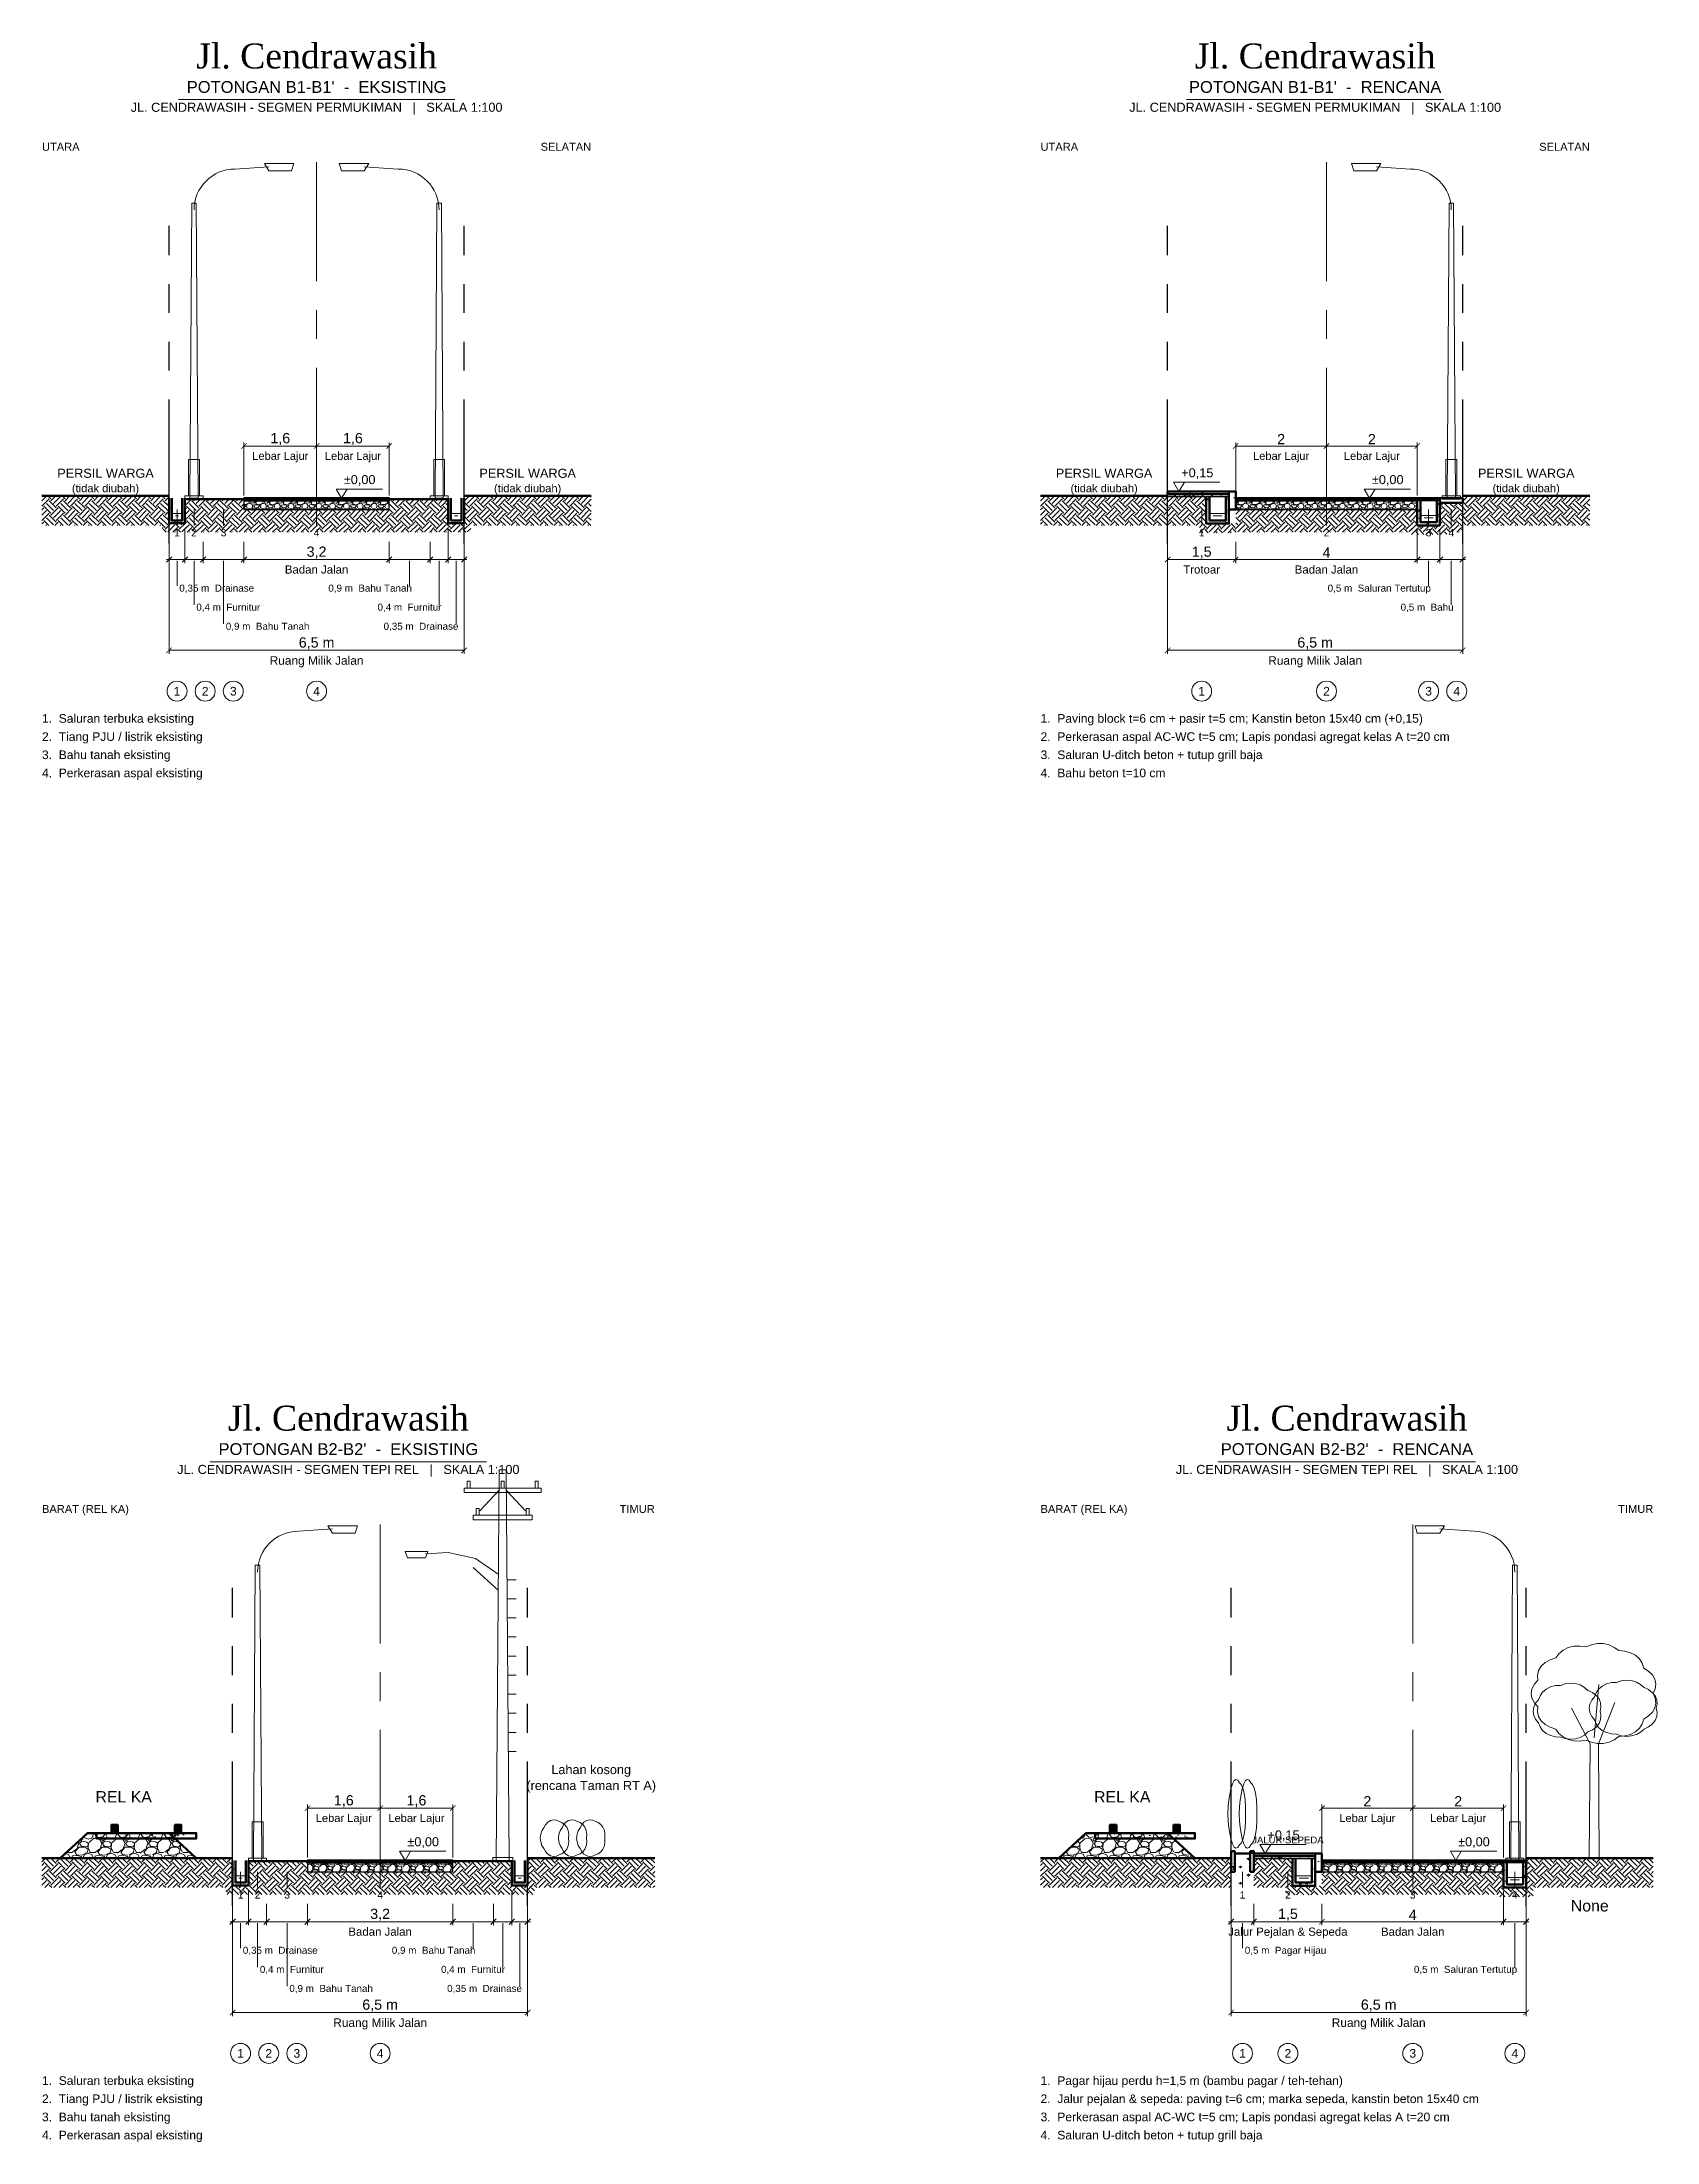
# Model space of a CAD drawing. Header units: metres. Extents: x 0 to 124, y -129 to 10.
# Drawn here: x 0 to 35.58, y -66.2 to -19.95 of the extents above; entities that cross this region are included whole.
import ezdxf
from ezdxf.enums import TextEntityAlignment as Align

# ---------------------------------------------------------------- set-up
doc = ezdxf.new("R2010")
doc.units = ezdxf.units.M
doc.linetypes.add('CENTER', pattern=[5.08, 3.175, -0.635, 0.635, -0.635])
doc.linetypes.add('PHANTOM', pattern=[6.35, 3.175, -0.635, 0.635, -0.635, 0.635, -0.635])
for name, color, linetype, lineweight in [('D32_PNP_AIR', 5, 'Continuous', 13), ('D32_PNP_ARSIR', 8, 'Continuous', 9), ('D32_PNP_ARSIR_TANAH', 33, 'Continuous', 9), ('D32_PNP_AS', 1, 'CENTER', 13), ('D32_PNP_BATAS_RMJ', 1, 'PHANTOM', 25), ('D32_PNP_DIMENSI', 7, 'Continuous', 13), ('D32_PNP_KONSTRUKSI', 7, 'Continuous', 25), ('D32_PNP_POTONGAN', 7, 'Continuous', 50), ('D32_PNP_TAMPAK', 8, 'Continuous', 18), ('D32_PNP_TEKS', 7, 'Continuous', 18), ('D32_PNP_VEGETASI', 94, 'Continuous', 18)]:
    doc.layers.add(name, color=color, linetype=linetype, lineweight=lineweight)
doc.styles.add('D32_ARIAL', font='arial.ttf')
doc.styles.add('D32_TIMES', font='times.ttf')
doc.dimstyles.new('D32_1-100', dxfattribs={"dimtxt": 0.225, "dimasz": 0.12, "dimexe": 0.08, "dimexo": 0.06, "dimgap": 0.04, "dimtad": 1, "dimtxsty": 'D32_ARIAL', "dimblk": 'ARCHTICK', "dimblk1": 'ARCHTICK', "dimblk2": 'ARCHTICK', "dimcen": 2.5, "dimclrd": 7, "dimclre": 7, "dimclrt": 7, "dimazin": 3, "dimtfac": 1, "dimtmove": 2, "dimatfit": 3, "dimlwd": 13, "dimlwe": 13})

msp = doc.modelspace()

# ---------------------------------------------------------------- texts
at = {"layer": 'D32_PNP_TEKS'}
for s, height, style, p in [('Jl. Cendrawasih', 0.55, 'D32_TIMES', (6.05, -20.7)), ('Jl. Cendrawasih', 0.55, 'D32_TIMES', (28.05, -20.7)), ("POTONGAN B1-B1'  -  EKSISTING", 0.26, 'D32_ARIAL', (6.05, -21.15)), ("POTONGAN B1-B1'  -  RENCANA", 0.26, 'D32_ARIAL', (28.05, -21.15)), ('JL. CENDRAWASIH - SEGMEN PERMUKIMAN   |   SKALA 1:100', 0.2, 'D32_ARIAL', (6.05, -21.55)), ('JL. CENDRAWASIH - SEGMEN PERMUKIMAN   |   SKALA 1:100', 0.2, 'D32_ARIAL', (28.05, -21.55)), ('Jl. Cendrawasih', 0.55, 'D32_TIMES', (6.75, -50.7)), ('Jl. Cendrawasih', 0.55, 'D32_TIMES', (28.75, -50.7)), ("POTONGAN B2-B2'  -  EKSISTING", 0.26, 'D32_ARIAL', (6.75, -51.15)), ("POTONGAN B2-B2'  -  RENCANA", 0.26, 'D32_ARIAL', (28.75, -51.15)), ('JL. CENDRAWASIH - SEGMEN TEPI REL   |   SKALA 1:100', 0.2, 'D32_ARIAL', (6.75, -51.55)), ('JL. CENDRAWASIH - SEGMEN TEPI REL   |   SKALA 1:100', 0.2, 'D32_ARIAL', (28.75, -51.55))]:
    msp.add_text(s, height=height, dxfattribs=dict(at, style=style)).set_placement(p, align=Align.BOTTOM_CENTER)
at = {"layer": 'D32_PNP_TEKS', "style": 'D32_ARIAL'}
for s, height, p in [('UTARA', 0.175, (0, -22.4)), ('UTARA', 0.175, (22, -22.4)), ('±0,00', 0.2, (6.65, -29.75)), ('+0,15', 0.2, (25.1, -29.6)), ('±0,00', 0.2, (29.3, -29.75)), ('BARAT (REL KA)', 0.175, (0, -52.4)), ('BARAT (REL KA)', 0.175, (22, -52.4)), ('±0,00', 0.2, (8.05, -59.75)), ('+0,15', 0.2, (27, -59.6)), ('±0,00', 0.2, (31.2, -59.75))]:
    msp.add_text(s, height=height, dxfattribs=at).set_placement(p, align=Align.BOTTOM_LEFT)
for s, p in [('SELATAN', (12.1, -22.4)), ('SELATAN', (34.1, -22.4)), ('TIMUR', (13.5, -52.4)), ('TIMUR', (35.5, -52.4))]:
    msp.add_text(s, height=0.175, dxfattribs=at).set_placement(p, align=Align.BOTTOM_RIGHT)
for s, height, p in [('Lebar Lajur', 0.175, (5.25, -28.98)), ('Lebar Lajur', 0.175, (6.85, -28.98)), ('Lebar Lajur', 0.175, (27.3, -28.98)), ('Lebar Lajur', 0.175, (29.3, -28.98)), ('1', 0.16, (2.975, -30.68)), ('2', 0.16, (3.35, -30.68)), ('3', 0.16, (4, -30.68)), ('4', 0.16, (6.05, -30.68)), ('1', 0.16, (25.55, -30.68)), ('2', 0.16, (28.3, -30.68)), ('3', 0.16, (30.55, -30.68)), ('4', 0.16, (31.05, -30.68)), ('Badan Jalan', 0.18, (6.05, -31.48)), ('Trotoar', 0.18, (25.55, -31.48)), ('Badan Jalan', 0.18, (28.3, -31.48)), ('Ruang Milik Jalan', 0.1875, (6.05, -33.48)), ('Ruang Milik Jalan', 0.1875, (28.05, -33.48)), ('Lebar Lajur', 0.175, (6.65, -58.98)), ('Lebar Lajur', 0.175, (8.25, -58.98)), ('Lebar Lajur', 0.175, (29.2, -58.98)), ('Lebar Lajur', 0.175, (31.2, -58.98)), ('1', 0.16, (4.375, -60.68)), ('2', 0.16, (4.75, -60.68)), ('3', 0.16, (5.4, -60.68)), ('4', 0.16, (7.45, -60.68)), ('1', 0.16, (26.45, -60.68)), ('2', 0.16, (27.45, -60.68)), ('3', 0.16, (30.2, -60.68)), ('4', 0.16, (32.45, -60.68)), ('Badan Jalan', 0.18, (7.45, -61.48)), ('Jalur Pejalan & Sepeda', 0.18, (27.45, -61.48)), ('Badan Jalan', 0.18, (30.2, -61.48)), ('Ruang Milik Jalan', 0.1875, (7.45, -63.48)), ('Ruang Milik Jalan', 0.1875, (29.45, -63.48))]:
    msp.add_text(s, height=height, dxfattribs=at).set_placement(p, align=Align.TOP_CENTER)
for s, height, p in [('PERSIL WARGA', 0.2, (1.4, -29.45)), ('PERSIL WARGA', 0.2, (10.7, -29.45)), ('PERSIL WARGA', 0.2, (23.4, -29.45)), ('PERSIL WARGA', 0.2, (32.7, -29.45)), ('(tidak diubah)', 0.175, (1.4, -29.78)), ('(tidak diubah)', 0.175, (10.7, -29.78)), ('(tidak diubah)', 0.175, (23.4, -29.78)), ('(tidak diubah)', 0.175, (32.7, -29.78)), ('1', 0.19, (2.975, -34.25)), ('2', 0.19, (3.595, -34.25)), ('3', 0.19, (4.215, -34.25)), ('4', 0.19, (6.05, -34.25)), ('1', 0.19, (25.55, -34.25)), ('2', 0.19, (28.3, -34.25)), ('3', 0.19, (30.55, -34.25)), ('4', 0.19, (31.17, -34.25)), ('(rencana Taman RT A)', 0.2, (12.1, -58.35)), ('Lahan kosong', 0.2, (12.1, -58)), ('REL KA', 0.25, (1.8, -58.6)), ('REL KA', 0.25, (23.8, -58.6)), ('JALUR SEPEDA', 0.15, (27.45, -59.55)), ('None', 0.25, (34.1, -61)), ('1', 0.19, (4.375, -64.25)), ('2', 0.19, (4.995, -64.25)), ('3', 0.19, (5.615, -64.25)), ('4', 0.19, (7.45, -64.25)), ('1', 0.19, (26.45, -64.25)), ('2', 0.19, (27.45, -64.25)), ('3', 0.19, (30.2, -64.25)), ('4', 0.19, (32.45, -64.25))]:
    msp.add_text(s, height=height, dxfattribs=at).set_placement(p, align=Align.MIDDLE_CENTER)
for s, height, p in [('0,35 m  Drainase', 0.155, (3.025, -31.98)), ('0,4 m  Furnitur', 0.155, (3.4, -32.4)), ('0,9 m  Bahu Tanah', 0.155, (4.05, -32.82)), ('2.  Tiang PJU / listrik eksisting', 0.19, (0, -35.25)), ('1.  Saluran terbuka eksisting', 0.19, (0, -34.85)), ('2.  Perkerasan aspal AC-WC t=5 cm; Lapis pondasi agregat kelas A t=20 cm', 0.19, (22, -35.25)), ('1.  Paving block t=6 cm + pasir t=5 cm; Kanstin beton 15x40 cm (+0,15)', 0.19, (22, -34.85)), ('3.  Bahu tanah eksisting', 0.19, (0, -35.65)), ('3.  Saluran U-ditch beton + tutup grill baja', 0.19, (22, -35.65)), ('4.  Perkerasan aspal eksisting', 0.19, (0, -36.05)), ('4.  Bahu beton t=10 cm', 0.19, (22, -36.05)), ('0,35 m  Drainase', 0.155, (4.425, -61.98)), ('0,5 m  Pagar Hijau', 0.155, (26.5, -61.98)), ('0,4 m  Furnitur', 0.155, (4.8, -62.4)), ('0,9 m  Bahu Tanah', 0.155, (5.45, -62.82)), ('1.  Saluran terbuka eksisting', 0.19, (0, -64.85)), ('1.  Pagar hijau perdu h=1,5 m (bambu pagar / teh-tehan)', 0.19, (22, -64.85)), ('2.  Tiang PJU / listrik eksisting', 0.19, (0, -65.25)), ('2.  Jalur pejalan & sepeda: paving t=6 cm; marka sepeda, kanstin beton 15x40 cm', 0.19, (22, -65.25)), ('3.  Bahu tanah eksisting', 0.19, (0, -65.65)), ('3.  Perkerasan aspal AC-WC t=5 cm; Lapis pondasi agregat kelas A t=20 cm', 0.19, (22, -65.65)), ('4.  Perkerasan aspal eksisting', 0.19, (0, -66.05)), ('4.  Saluran U-ditch beton + tutup grill baja', 0.19, (22, -66.05))]:
    msp.add_text(s, height=height, dxfattribs=at).set_placement(p, align=Align.MIDDLE_LEFT)
for s, p in [('0,9 m  Bahu Tanah', (8.15, -31.98)), ('0,5 m  Saluran Tertutup', (30.6, -31.98)), ('0,4 m  Furnitur', (8.8, -32.4)), ('0,5 m  Bahu', (31.1, -32.4)), ('0,35 m  Drainase', (9.175, -32.82)), ('0,9 m  Bahu Tanah', (9.55, -61.98)), ('0,4 m  Furnitur', (10.2, -62.4)), ('0,5 m  Saluran Tertutup', (32.5, -62.4)), ('0,35 m  Drainase', (10.575, -62.82))]:
    msp.add_text(s, height=0.155, dxfattribs=at).set_placement(p, align=Align.MIDDLE_RIGHT)

# ---------------------------------------------------------------- blocks, each defined once
blk = doc.blocks.new('_ARCHTICK')
at = {"color": 0, "linetype": 'BYBLOCK', "const_width": 0.15}
blk.add_lwpolyline([(-0.5, -0.5), (0.5, 0.5)], dxfattribs=at)

# ---------------------------------------------------------------- dimensions: what is measured, and where the dimension line sits
at = {"layer": 'D32_PNP_DIMENSI'}
for base, p1, p2 in [((4.45, -28.85), (4.45, -30), (6.05, -30)), ((6.05, -28.85), (6.05, -30), (7.65, -30)), ((26.3, -28.85), (26.3, -30), (28.3, -30)), ((28.3, -28.85), (28.3, -30), (30.3, -30)), ((4.45, -31.35), (4.45, -30.9), (7.65, -30.9)), ((24.8, -31.35), (24.8, -30.9), (26.3, -30.9)), ((26.3, -31.35), (26.3, -30.9), (30.3, -30.9)), ((5.85, -58.85), (5.85, -60), (7.45, -60)), ((7.45, -58.85), (7.45, -60), (9.05, -60)), ((28.2, -58.85), (28.2, -60), (30.2, -60)), ((30.2, -58.85), (30.2, -60), (32.2, -60)), ((5.85, -61.35), (5.85, -60.9), (9.05, -60.9)), ((26.7, -61.35), (26.7, -60.9), (28.2, -60.9)), ((28.2, -61.35), (28.2, -60.9), (32.2, -60.9))]:
    msp.add_linear_dim(base=base, p1=p1, p2=p2, dimstyle='D32_1-100', dxfattribs=at).render()
for base, p1, p2 in [((2.8, -33.35), (2.8, -30.9), (9.3, -30.9)), ((24.8, -33.35), (24.8, -30.9), (31.3, -30.9)), ((4.2, -63.35), (4.2, -60.9), (10.7, -60.9)), ((26.2, -63.35), (26.2, -60.9), (32.7, -60.9))]:
    msp.add_linear_dim(base=base, p1=p1, p2=p2, text='<> m', dimstyle='D32_1-100', dxfattribs=at).render()

# ---------------------------------------------------------------- hatches: boundary and pattern name
at = {"layer": 'D32_PNP_ARSIR'}
h = msp.add_hatch(dxfattribs=at)
h.set_pattern_fill('AR-CONC', scale=0.003)
h.paths.add_polyline_path([(2.8, -30.55), (2.86, -30.55), (2.86, -30), (2.8, -30)])
h = msp.add_hatch(dxfattribs=at)
h.set_pattern_fill('AR-CONC', scale=0.003)
h.paths.add_polyline_path([(3.09, -30.55), (3.15, -30.55), (3.15, -30), (3.09, -30)])
h = msp.add_hatch(dxfattribs=at)
h.set_pattern_fill('AR-SAND', scale=0.002)
h.paths.add_polyline_path([(4.45, -30.05), (7.65, -30.05), (7.65, -30), (4.45, -30)])
h = msp.add_hatch(dxfattribs=at)
h.set_pattern_fill('GRAVEL', scale=0.012)
h.paths.add_polyline_path([(4.45, -30.25), (7.65, -30.25), (7.65, -30.05), (4.45, -30.05)])
h = msp.add_hatch(dxfattribs=at)
h.set_pattern_fill('AR-CONC', scale=0.003)
h.paths.add_polyline_path([(8.95, -30.55), (9.01, -30.55), (9.01, -30), (8.95, -30)])
h = msp.add_hatch(dxfattribs=at)
h.set_pattern_fill('AR-CONC', scale=0.003)
h.paths.add_polyline_path([(9.24, -30.55), (9.3, -30.55), (9.3, -30), (9.24, -30)])
h = msp.add_hatch(dxfattribs=at)
h.set_pattern_fill('AR-HBONE', scale=0.006)
h.paths.add_polyline_path([(24.8, -29.91), (26.15, -29.91), (26.15, -29.85), (24.8, -29.85)])
h = msp.add_hatch(dxfattribs=at)
h.set_pattern_fill('AR-SAND', scale=0.002)
h.paths.add_polyline_path([(24.8, -29.96), (26.15, -29.96), (26.15, -29.91), (24.8, -29.91)])
h = msp.add_hatch(dxfattribs=at)
h.set_pattern_fill('AR-CONC', scale=0.003)
h.paths.add_polyline_path([(25.65, -30.56), (25.72, -30.56), (25.72, -29.96), (25.65, -29.96)])
h = msp.add_hatch(dxfattribs=at)
h.set_pattern_fill('AR-CONC', scale=0.003)
h.paths.add_polyline_path([(26.08, -30.56), (26.15, -30.56), (26.15, -29.96), (26.08, -29.96)])
h = msp.add_hatch(dxfattribs=at)
h.set_pattern_fill('AR-CONC', scale=0.003)
h.paths.add_polyline_path([(26.15, -30.25), (26.3, -30.25), (26.3, -29.85), (26.15, -29.85)])
h = msp.add_hatch(dxfattribs=at)
h.set_pattern_fill('AR-SAND', scale=0.002)
h.paths.add_polyline_path([(26.3, -30.05), (30.3, -30.05), (30.3, -30), (26.3, -30)])
h = msp.add_hatch(dxfattribs=at)
h.set_pattern_fill('GRAVEL', scale=0.012)
h.paths.add_polyline_path([(26.3, -30.25), (30.3, -30.25), (30.3, -30.05), (26.3, -30.05)])
h = msp.add_hatch(dxfattribs=at)
h.set_pattern_fill('AR-CONC', scale=0.003)
h.paths.add_polyline_path([(30.3, -30.6), (30.37, -30.6), (30.37, -30), (30.3, -30)])
h = msp.add_hatch(dxfattribs=at)
h.set_pattern_fill('STEEL', scale=0.01)
h.paths.add_polyline_path([(30.3, -30.04), (30.8, -30.04), (30.8, -30), (30.3, -30)])
h = msp.add_hatch(dxfattribs=at)
h.set_pattern_fill('AR-CONC', scale=0.003)
h.paths.add_polyline_path([(30.73, -30.6), (30.8, -30.6), (30.8, -30), (30.73, -30)])
h = msp.add_hatch(dxfattribs=at)
h.set_pattern_fill('AR-CONC', scale=0.003)
h.paths.add_polyline_path([(30.8, -30.1), (31.3, -30.1), (31.3, -30), (30.8, -30)])
h = msp.add_hatch(dxfattribs=at)
h.set_pattern_fill('AR-CONC', scale=0.003)
h.paths.add_polyline_path([(2.86, -30.55), (3.09, -30.55), (3.09, -30.49), (2.86, -30.49)])
h = msp.add_hatch(dxfattribs=at)
h.set_pattern_fill('AR-CONC', scale=0.003)
h.paths.add_polyline_path([(9.01, -30.55), (9.24, -30.55), (9.24, -30.49), (9.01, -30.49)])
h = msp.add_hatch(dxfattribs=at)
h.set_pattern_fill('AR-CONC', scale=0.003)
h.paths.add_polyline_path([(25.72, -30.56), (26.08, -30.56), (26.08, -30.49), (25.72, -30.49)])
h = msp.add_hatch(dxfattribs=at)
h.set_pattern_fill('AR-CONC', scale=0.003)
h.paths.add_polyline_path([(30.37, -30.6), (30.73, -30.6), (30.73, -30.53), (30.37, -30.53)])
h = msp.add_hatch(dxfattribs=at)
h.set_pattern_fill('GRAVEL', scale=0.02)
h.paths.add_polyline_path([(0.4, -59.95), (3.4, -59.95), (2.8, -59.4), (1, -59.4)])
h = msp.add_hatch(dxfattribs=at)
h.set_pattern_fill('AR-CONC', scale=0.003)
h.paths.add_polyline_path([(1.2, -59.52), (3.4, -59.52), (3.4, -59.4), (1.2, -59.4)])
h = msp.add_hatch(color=8, dxfattribs=at)
h.dxf.hatch_style = 1
h.paths.add_polyline_path([(1.53, -59.4), (1.67, -59.4), (1.67, -59.22), (1.53, -59.22)])
h = msp.add_hatch(color=8, dxfattribs=at)
h.dxf.hatch_style = 1
h.paths.add_polyline_path([(2.93, -59.4), (3.07, -59.4), (3.07, -59.22), (2.93, -59.22)])
h = msp.add_hatch(dxfattribs=at)
h.set_pattern_fill('GRAVEL', scale=0.02)
h.paths.add_polyline_path([(22.4, -59.95), (25.4, -59.95), (24.8, -59.4), (23, -59.4)])
h = msp.add_hatch(dxfattribs=at)
h.set_pattern_fill('AR-CONC', scale=0.003)
h.paths.add_polyline_path([(23.2, -59.52), (25.4, -59.52), (25.4, -59.4), (23.2, -59.4)])
h = msp.add_hatch(color=8, dxfattribs=at)
h.dxf.hatch_style = 1
h.paths.add_polyline_path([(23.53, -59.4), (23.67, -59.4), (23.67, -59.22), (23.53, -59.22)])
h = msp.add_hatch(color=8, dxfattribs=at)
h.dxf.hatch_style = 1
h.paths.add_polyline_path([(24.93, -59.4), (25.07, -59.4), (25.07, -59.22), (24.93, -59.22)])
h = msp.add_hatch(dxfattribs=at)
h.set_pattern_fill('AR-CONC', scale=0.003)
h.paths.add_polyline_path([(4.2, -60.55), (4.26, -60.55), (4.26, -60), (4.2, -60)])
h = msp.add_hatch(dxfattribs=at)
h.set_pattern_fill('AR-CONC', scale=0.003)
h.paths.add_polyline_path([(4.49, -60.55), (4.55, -60.55), (4.55, -60), (4.49, -60)])
h = msp.add_hatch(dxfattribs=at)
h.set_pattern_fill('AR-SAND', scale=0.002)
h.paths.add_polyline_path([(5.85, -60.05), (9.05, -60.05), (9.05, -60), (5.85, -60)])
h = msp.add_hatch(dxfattribs=at)
h.set_pattern_fill('GRAVEL', scale=0.012)
h.paths.add_polyline_path([(5.85, -60.25), (9.05, -60.25), (9.05, -60.05), (5.85, -60.05)])
h = msp.add_hatch(dxfattribs=at)
h.set_pattern_fill('AR-CONC', scale=0.003)
h.paths.add_polyline_path([(10.35, -60.55), (10.41, -60.55), (10.41, -60), (10.35, -60)])
h = msp.add_hatch(dxfattribs=at)
h.set_pattern_fill('AR-CONC', scale=0.003)
h.paths.add_polyline_path([(10.64, -60.55), (10.7, -60.55), (10.7, -60), (10.64, -60)])
h = msp.add_hatch(dxfattribs=at)
h.set_pattern_fill('AR-CONC', scale=0.003)
h.paths.add_polyline_path([(26.2, -60.25), (26.28, -60.25), (26.28, -59.8), (26.2, -59.8)])
h = msp.add_hatch(dxfattribs=at)
h.set_pattern_fill('AR-CONC', scale=0.003)
h.paths.add_polyline_path([(26.62, -60.25), (26.7, -60.25), (26.7, -59.8), (26.62, -59.8)])
h = msp.add_hatch(dxfattribs=at)
h.set_pattern_fill('AR-B816', scale=0.006)
h.paths.add_polyline_path([(26.7, -59.91), (28.05, -59.91), (28.05, -59.85), (26.7, -59.85)])
h = msp.add_hatch(dxfattribs=at)
h.set_pattern_fill('AR-SAND', scale=0.002)
h.paths.add_polyline_path([(26.7, -59.96), (28.05, -59.96), (28.05, -59.91), (26.7, -59.91)])
h = msp.add_hatch(dxfattribs=at)
h.set_pattern_fill('AR-CONC', scale=0.003)
h.paths.add_polyline_path([(27.55, -60.56), (27.62, -60.56), (27.62, -59.96), (27.55, -59.96)])
h = msp.add_hatch(dxfattribs=at)
h.set_pattern_fill('AR-CONC', scale=0.003)
h.paths.add_polyline_path([(27.98, -60.56), (28.05, -60.56), (28.05, -59.96), (27.98, -59.96)])
h = msp.add_hatch(dxfattribs=at)
h.set_pattern_fill('AR-CONC', scale=0.003)
h.paths.add_polyline_path([(28.05, -60.25), (28.2, -60.25), (28.2, -59.85), (28.05, -59.85)])
h = msp.add_hatch(dxfattribs=at)
h.set_pattern_fill('AR-SAND', scale=0.002)
h.paths.add_polyline_path([(28.2, -60.05), (32.2, -60.05), (32.2, -60), (28.2, -60)])
h = msp.add_hatch(dxfattribs=at)
h.set_pattern_fill('GRAVEL', scale=0.012)
h.paths.add_polyline_path([(28.2, -60.25), (32.2, -60.25), (32.2, -60.05), (28.2, -60.05)])
h = msp.add_hatch(dxfattribs=at)
h.set_pattern_fill('AR-CONC', scale=0.003)
h.paths.add_polyline_path([(32.2, -60.6), (32.27, -60.6), (32.27, -60), (32.2, -60)])
h = msp.add_hatch(dxfattribs=at)
h.set_pattern_fill('STEEL', scale=0.01)
h.paths.add_polyline_path([(32.2, -60.04), (32.7, -60.04), (32.7, -60), (32.2, -60)])
h = msp.add_hatch(dxfattribs=at)
h.set_pattern_fill('AR-CONC', scale=0.003)
h.paths.add_polyline_path([(32.63, -60.6), (32.7, -60.6), (32.7, -60), (32.63, -60)])
h = msp.add_hatch(dxfattribs=at)
h.set_pattern_fill('AR-CONC', scale=0.003)
h.paths.add_polyline_path([(4.26, -60.55), (4.49, -60.55), (4.49, -60.49), (4.26, -60.49)])
h = msp.add_hatch(dxfattribs=at)
h.set_pattern_fill('AR-CONC', scale=0.003)
h.paths.add_polyline_path([(10.41, -60.55), (10.64, -60.55), (10.64, -60.49), (10.41, -60.49)])
h = msp.add_hatch(dxfattribs=at)
h.set_pattern_fill('AR-CONC', scale=0.003)
h.paths.add_polyline_path([(27.62, -60.56), (27.98, -60.56), (27.98, -60.49), (27.62, -60.49)])
h = msp.add_hatch(dxfattribs=at)
h.set_pattern_fill('AR-CONC', scale=0.003)
h.paths.add_polyline_path([(32.27, -60.6), (32.63, -60.6), (32.63, -60.53), (32.27, -60.53)])
at = {"layer": 'D32_PNP_ARSIR_TANAH'}
h = msp.add_hatch(dxfattribs=at)
h.set_pattern_fill('EARTH', scale=0.035, angle=45)
h.paths.add_polyline_path([(0, -30.6), (2.8, -30.6), (2.8, -29.95), (0, -29.95)])
h = msp.add_hatch(dxfattribs=at)
h.set_pattern_fill('EARTH', scale=0.035, angle=45)
h.paths.add_polyline_path([(3.15, -30.75), (3.55, -30.75), (3.55, -30.02), (3.15, -30.02)])
h = msp.add_hatch(dxfattribs=at)
h.set_pattern_fill('EARTH', scale=0.035, angle=45)
h.paths.add_polyline_path([(3.55, -30.75), (4.45, -30.75), (4.45, -30.02), (3.55, -30.02)])
h = msp.add_hatch(dxfattribs=at)
h.set_pattern_fill('EARTH', scale=0.035, angle=45)
h.paths.add_polyline_path([(7.65, -30.75), (8.55, -30.75), (8.55, -30.02), (7.65, -30.02)])
h = msp.add_hatch(dxfattribs=at)
h.set_pattern_fill('EARTH', scale=0.035, angle=45)
h.paths.add_polyline_path([(8.55, -30.75), (8.95, -30.75), (8.95, -30.02), (8.55, -30.02)])
h = msp.add_hatch(dxfattribs=at)
h.set_pattern_fill('EARTH', scale=0.035, angle=45)
h.paths.add_polyline_path([(9.3, -30.6), (12.1, -30.6), (12.1, -29.95), (9.3, -29.95)])
h = msp.add_hatch(dxfattribs=at)
h.set_pattern_fill('EARTH', scale=0.035, angle=45)
h.paths.add_polyline_path([(22, -30.6), (24.8, -30.6), (24.8, -29.95), (22, -29.95)])
h = msp.add_hatch(dxfattribs=at)
h.set_pattern_fill('EARTH', scale=0.035, angle=45)
h.paths.add_polyline_path([(24.8, -30.6), (25.65, -30.6), (25.65, -29.96), (24.8, -29.96)])
h = msp.add_hatch(dxfattribs=at)
h.set_pattern_fill('EARTH', scale=0.035, angle=45)
h.paths.add_polyline_path([(31.3, -30.6), (34.1, -30.6), (34.1, -29.95), (31.3, -29.95)])
h = msp.add_hatch(dxfattribs=at)
h.set_pattern_fill('EARTH', scale=0.035, angle=45)
h.paths.add_polyline_path([(4.45, -30.75), (7.65, -30.75), (7.65, -30.25), (4.45, -30.25)])
h = msp.add_hatch(dxfattribs=at)
h.set_pattern_fill('EARTH', scale=0.035, angle=45)
h.paths.add_polyline_path([(26.3, -30.75), (30.3, -30.75), (30.3, -30.25), (26.3, -30.25)])
h = msp.add_hatch(dxfattribs=at)
h.set_pattern_fill('EARTH', scale=0.035, angle=45)
h.paths.add_polyline_path([(30.8, -30.75), (31.3, -30.75), (31.3, -30.1), (30.8, -30.1)])
h = msp.add_hatch(dxfattribs=at)
h.set_pattern_fill('EARTH', scale=0.035, angle=45)
h.paths.add_polyline_path([(2.65, -30.75), (3.3, -30.75), (3.3, -30.55), (2.65, -30.55)])
h = msp.add_hatch(dxfattribs=at)
h.set_pattern_fill('EARTH', scale=0.035, angle=45)
h.paths.add_polyline_path([(8.8, -30.75), (9.45, -30.75), (9.45, -30.55), (8.8, -30.55)])
h = msp.add_hatch(dxfattribs=at)
h.set_pattern_fill('EARTH', scale=0.035, angle=45)
h.paths.add_polyline_path([(25.5, -30.76), (26.3, -30.76), (26.3, -30.56), (25.5, -30.56)])
h = msp.add_hatch(dxfattribs=at)
h.set_pattern_fill('EARTH', scale=0.035, angle=45)
h.paths.add_polyline_path([(30.15, -30.8), (30.95, -30.8), (30.95, -30.6), (30.15, -30.6)])
h = msp.add_hatch(dxfattribs=at)
h.set_pattern_fill('EARTH', scale=0.035, angle=45)
h.paths.add_polyline_path([(0, -60.6), (4.2, -60.6), (4.2, -59.95), (0, -59.95)])
h = msp.add_hatch(dxfattribs=at)
h.set_pattern_fill('EARTH', scale=0.035, angle=45)
h.paths.add_polyline_path([(4.55, -60.75), (4.95, -60.75), (4.95, -60.02), (4.55, -60.02)])
h = msp.add_hatch(dxfattribs=at)
h.set_pattern_fill('EARTH', scale=0.035, angle=45)
h.paths.add_polyline_path([(4.95, -60.75), (5.85, -60.75), (5.85, -60.02), (4.95, -60.02)])
h = msp.add_hatch(dxfattribs=at)
h.set_pattern_fill('EARTH', scale=0.035, angle=45)
h.paths.add_polyline_path([(9.05, -60.75), (9.95, -60.75), (9.95, -60.02), (9.05, -60.02)])
h = msp.add_hatch(dxfattribs=at)
h.set_pattern_fill('EARTH', scale=0.035, angle=45)
h.paths.add_polyline_path([(9.95, -60.75), (10.35, -60.75), (10.35, -60.02), (9.95, -60.02)])
h = msp.add_hatch(dxfattribs=at)
h.set_pattern_fill('EARTH', scale=0.035, angle=45)
h.paths.add_polyline_path([(10.7, -60.6), (13.5, -60.6), (13.5, -59.95), (10.7, -59.95)])
h = msp.add_hatch(dxfattribs=at)
h.set_pattern_fill('EARTH', scale=0.035, angle=45)
h.paths.add_polyline_path([(22, -60.6), (26.2, -60.6), (26.2, -59.95), (22, -59.95)])
h = msp.add_hatch(dxfattribs=at)
h.set_pattern_fill('GRASS', scale=0.01)
h.paths.add_polyline_path([(26.28, -60.6), (26.62, -60.6), (26.62, -59.85), (26.28, -59.85)])
h = msp.add_hatch(dxfattribs=at)
h.set_pattern_fill('EARTH', scale=0.035, angle=45)
h.paths.add_polyline_path([(26.7, -60.6), (27.55, -60.6), (27.55, -59.96), (26.7, -59.96)])
h = msp.add_hatch(dxfattribs=at)
h.set_pattern_fill('EARTH', scale=0.035, angle=45)
h.paths.add_polyline_path([(32.7, -60.6), (35.5, -60.6), (35.5, -59.95), (32.7, -59.95)])
h = msp.add_hatch(dxfattribs=at)
h.set_pattern_fill('EARTH', scale=0.035, angle=45)
h.paths.add_polyline_path([(4.05, -60.75), (4.7, -60.75), (4.7, -60.55), (4.05, -60.55)])
h = msp.add_hatch(dxfattribs=at)
h.set_pattern_fill('EARTH', scale=0.035, angle=45)
h.paths.add_polyline_path([(5.85, -60.75), (9.05, -60.75), (9.05, -60.25), (5.85, -60.25)])
h = msp.add_hatch(dxfattribs=at)
h.set_pattern_fill('EARTH', scale=0.035, angle=45)
h.paths.add_polyline_path([(10.2, -60.75), (10.85, -60.75), (10.85, -60.55), (10.2, -60.55)])
h = msp.add_hatch(dxfattribs=at)
h.set_pattern_fill('EARTH', scale=0.035, angle=45)
h.paths.add_polyline_path([(27.4, -60.76), (28.2, -60.76), (28.2, -60.56), (27.4, -60.56)])
h = msp.add_hatch(dxfattribs=at)
h.set_pattern_fill('EARTH', scale=0.035, angle=45)
h.paths.add_polyline_path([(28.2, -60.75), (32.2, -60.75), (32.2, -60.25), (28.2, -60.25)])
h = msp.add_hatch(dxfattribs=at)
h.set_pattern_fill('EARTH', scale=0.035, angle=45)
h.paths.add_polyline_path([(32.05, -60.8), (32.85, -60.8), (32.85, -60.6), (32.05, -60.6)])

# ---------------------------------------------------------------- linework, layer by layer
at = {"layer": 'D32_PNP_AIR'}
for points in [[(2.88, -30.34), (3.07, -30.34)], [(2.94, -30.39), (3.01, -30.39)], [(9.03, -30.34), (9.22, -30.34)], [(9.09, -30.39), (9.16, -30.39)], [(25.74, -30.34), (26.06, -30.34)], [(25.8, -30.39), (26, -30.39)], [(30.39, -30.38), (30.71, -30.38)], [(30.45, -30.43), (30.65, -30.43)], [(4.28, -60.34), (4.47, -60.34)], [(4.34, -60.39), (4.41, -60.39)], [(10.43, -60.34), (10.62, -60.34)], [(10.49, -60.39), (10.56, -60.39)], [(27.64, -60.34), (27.96, -60.34)], [(27.7, -60.39), (27.9, -60.39)], [(32.29, -60.38), (32.61, -60.38)], [(32.35, -60.43), (32.55, -60.43)]]:
    msp.add_lwpolyline(points, dxfattribs=at)
at = {"layer": 'D32_PNP_AS'}
for points in [[(6.05, -30.3), (6.05, -22.6)], [(28.3, -30.3), (28.3, -22.6)], [(7.45, -60.3), (7.45, -52.6)], [(30.2, -60.3), (30.2, -52.6)]]:
    msp.add_lwpolyline(points, dxfattribs=at)
at = {"layer": 'D32_PNP_BATAS_RMJ'}
for points in [[(2.8, -31), (2.8, -24)], [(9.3, -31), (9.3, -24)], [(24.8, -31), (24.8, -24)], [(31.3, -31), (31.3, -24)], [(2.8, -31), (2.8, -25)], [(9.3, -31), (9.3, -25)], [(24.8, -31), (24.8, -25)], [(31.3, -31), (31.3, -25)], [(4.2, -61), (4.2, -54)], [(10.7, -61), (10.7, -54)], [(26.2, -61), (26.2, -54)], [(32.7, -61), (32.7, -54)], [(4.2, -61), (4.2, -55)], [(10.7, -61), (10.7, -55)], [(26.2, -61), (26.2, -55)], [(32.7, -61), (32.7, -55)]]:
    msp.add_lwpolyline(points, dxfattribs=at)
at = {"layer": 'D32_PNP_DIMENSI'}
for points in [[(6.48, -29.8), (6.72, -29.8), (6.6, -30), (6.48, -29.8)], [(24.93, -29.65), (25.17, -29.65), (25.05, -29.85), (24.93, -29.65)], [(29.13, -29.8), (29.37, -29.8), (29.25, -30), (29.13, -29.8)], [(26.83, -59.65), (27.07, -59.65), (26.95, -59.85), (26.83, -59.65)], [(7.88, -59.8), (8.12, -59.8), (8, -60), (7.88, -59.8)], [(31.03, -59.8), (31.27, -59.8), (31.15, -60), (31.03, -59.8)]]:
    msp.add_lwpolyline(points, close=True, dxfattribs=at)
for points in [[(6.48, -29.8), (7.5, -29.8)], [(24.93, -29.65), (25.95, -29.65)], [(29.13, -29.8), (30.15, -29.8)], [(2.975, -30.25), (2.975, -30.6)], [(3.35, -30.25), (3.35, -30.6)], [(4, -30.25), (4, -30.6)], [(6.05, -30.25), (6.05, -30.6)], [(25.55, -30.25), (25.55, -30.6)], [(28.3, -30.25), (28.3, -30.6)], [(30.55, -30.25), (30.55, -30.6)], [(31.05, -30.25), (31.05, -30.6)], [(2.8, -30.68), (2.8, -31.43)], [(3.15, -30.68), (3.15, -31.43)], [(3.15, -30.96), (3.15, -31.43)], [(3.55, -30.96), (3.55, -31.43)], [(3.55, -30.96), (3.55, -31.43)], [(4.45, -30.96), (4.45, -31.43)], [(7.65, -30.96), (7.65, -31.43)], [(8.55, -30.96), (8.55, -31.43)], [(8.55, -30.96), (8.55, -31.43)], [(8.95, -30.68), (8.95, -31.43)], [(8.95, -30.96), (8.95, -31.43)], [(9.3, -30.68), (9.3, -31.43)], [(30.3, -30.68), (30.3, -31.43)], [(30.8, -30.68), (30.8, -31.43)], [(30.8, -30.96), (30.8, -31.43)], [(31.3, -30.96), (31.3, -31.43)], [(2.74, -31.41), (2.86, -31.29)], [(2.74, -31.35), (3.21, -31.35)], [(2.975, -31.38), (2.975, -31.93)], [(3.09, -31.41), (3.21, -31.29)], [(3.09, -31.41), (3.21, -31.29)], [(3.09, -31.35), (3.61, -31.35)], [(3.35, -31.38), (3.35, -32.35)], [(3.49, -31.41), (3.61, -31.29)], [(3.49, -31.41), (3.61, -31.29)], [(3.49, -31.35), (4.51, -31.35)], [(4, -31.38), (4, -32.77)], [(4.39, -31.41), (4.51, -31.29)], [(7.59, -31.41), (7.71, -31.29)], [(7.59, -31.35), (8.61, -31.35)], [(8.1, -31.38), (8.1, -31.93)], [(8.49, -31.41), (8.61, -31.29)], [(8.49, -31.41), (8.61, -31.29)], [(8.49, -31.35), (9.01, -31.35)], [(8.75, -31.38), (8.75, -32.35)], [(8.89, -31.41), (9.01, -31.29)], [(8.89, -31.41), (9.01, -31.29)], [(8.89, -31.35), (9.36, -31.35)], [(9.125, -31.38), (9.125, -32.77)], [(9.24, -31.41), (9.36, -31.29)], [(30.24, -31.41), (30.36, -31.29)], [(30.24, -31.35), (30.86, -31.35)], [(30.55, -31.38), (30.55, -31.93)], [(30.74, -31.41), (30.86, -31.29)], [(30.74, -31.41), (30.86, -31.29)], [(30.74, -31.35), (31.36, -31.35)], [(31.05, -31.38), (31.05, -32.35)], [(31.24, -31.41), (31.36, -31.29)], [(26.83, -59.65), (27.85, -59.65)], [(7.88, -59.8), (8.9, -59.8)], [(31.03, -59.8), (32.05, -59.8)], [(4.375, -60.25), (4.375, -60.6)], [(4.75, -60.25), (4.75, -60.6)], [(5.4, -60.25), (5.4, -60.6)], [(7.45, -60.25), (7.45, -60.6)], [(26.45, -60.25), (26.45, -60.6)], [(27.45, -60.25), (27.45, -60.6)], [(30.2, -60.25), (30.2, -60.6)], [(32.45, -60.25), (32.45, -60.6)], [(4.2, -60.68), (4.2, -61.43)], [(4.55, -60.68), (4.55, -61.43)], [(4.55, -60.96), (4.55, -61.43)], [(4.95, -60.96), (4.95, -61.43)], [(4.95, -60.96), (4.95, -61.43)], [(5.85, -60.96), (5.85, -61.43)], [(9.05, -60.96), (9.05, -61.43)], [(9.95, -60.96), (9.95, -61.43)], [(9.95, -60.96), (9.95, -61.43)], [(10.35, -60.68), (10.35, -61.43)], [(10.35, -60.96), (10.35, -61.43)], [(10.7, -60.68), (10.7, -61.43)], [(26.2, -60.96), (26.2, -61.43)], [(26.7, -60.96), (26.7, -61.43)], [(32.2, -60.68), (32.2, -61.43)], [(32.7, -60.68), (32.7, -61.43)], [(4.14, -61.41), (4.26, -61.29)], [(4.14, -61.35), (4.61, -61.35)], [(4.375, -61.38), (4.375, -61.93)], [(4.49, -61.41), (4.61, -61.29)], [(4.49, -61.41), (4.61, -61.29)], [(4.49, -61.35), (5.01, -61.35)], [(4.75, -61.38), (4.75, -62.35)], [(4.89, -61.41), (5.01, -61.29)], [(4.89, -61.41), (5.01, -61.29)], [(4.89, -61.35), (5.91, -61.35)], [(5.4, -61.38), (5.4, -62.77)], [(5.79, -61.41), (5.91, -61.29)], [(8.99, -61.41), (9.11, -61.29)], [(8.99, -61.35), (10.01, -61.35)], [(9.5, -61.38), (9.5, -61.93)], [(9.89, -61.41), (10.01, -61.29)], [(9.89, -61.41), (10.01, -61.29)], [(9.89, -61.35), (10.41, -61.35)], [(10.15, -61.38), (10.15, -62.35)], [(10.29, -61.41), (10.41, -61.29)], [(10.29, -61.41), (10.41, -61.29)], [(10.29, -61.35), (10.76, -61.35)], [(10.525, -61.38), (10.525, -62.77)], [(10.64, -61.41), (10.76, -61.29)], [(26.14, -61.41), (26.26, -61.29)], [(26.14, -61.35), (26.76, -61.35)], [(26.45, -61.38), (26.45, -61.93)], [(26.64, -61.41), (26.76, -61.29)], [(32.14, -61.41), (32.26, -61.29)], [(32.14, -61.35), (32.76, -61.35)], [(32.45, -61.38), (32.45, -62.35)], [(32.64, -61.41), (32.76, -61.29)]]:
    msp.add_lwpolyline(points, dxfattribs=at)
for centre in [(2.975, -34.25), (3.595, -34.25), (4.215, -34.25), (6.05, -34.25), (25.55, -34.25), (28.3, -34.25), (30.55, -34.25), (31.17, -34.25), (4.375, -64.25), (4.995, -64.25), (5.615, -64.25), (7.45, -64.25), (26.45, -64.25), (27.45, -64.25), (30.2, -64.25), (32.45, -64.25)]:
    msp.add_circle(centre, 0.22, dxfattribs=at)
at = {"layer": 'D32_PNP_KONSTRUKSI'}
for points in [[(4.45, -30.25), (7.65, -30.25), (7.65, -30.05), (4.45, -30.05)], [(24.8, -29.96), (26.15, -29.96), (26.15, -29.91), (24.8, -29.91)], [(26.3, -30.25), (30.3, -30.25), (30.3, -30.05), (26.3, -30.05)], [(5.85, -60.25), (9.05, -60.25), (9.05, -60.05), (5.85, -60.05)], [(26.7, -59.96), (28.05, -59.96), (28.05, -59.91), (26.7, -59.91)], [(28.2, -60.25), (32.2, -60.25), (32.2, -60.05), (28.2, -60.05)]]:
    msp.add_lwpolyline(points, close=True, dxfattribs=at)
at = {"layer": 'D32_PNP_POTONGAN'}
for points in [[(0, -29.95), (2.8, -29.95)], [(2.8, -30), (2.8, -30.55), (3.15, -30.55), (3.15, -30)], [(2.86, -30), (2.86, -30.49), (3.09, -30.49), (3.09, -30)], [(3.15, -30.02), (3.55, -30.02)], [(3.55, -30.02), (4.45, -30.02)], [(7.65, -30.02), (8.55, -30.02)], [(8.55, -30.02), (8.95, -30.02)], [(8.95, -30), (8.95, -30.55), (9.3, -30.55), (9.3, -30)], [(9.01, -30), (9.01, -30.49), (9.24, -30.49), (9.24, -30)], [(9.3, -29.95), (12.1, -29.95)], [(22, -29.95), (24.8, -29.95)], [(25.65, -29.96), (25.65, -30.56), (26.15, -30.56), (26.15, -29.96)], [(25.72, -29.96), (25.72, -30.49), (26.08, -30.49), (26.08, -29.96)], [(30.3, -30), (30.3, -30.6), (30.8, -30.6), (30.8, -30)], [(30.37, -30), (30.37, -30.53), (30.73, -30.53), (30.73, -30)], [(31.3, -29.95), (34.1, -29.95)], [(0, -59.95), (0.4, -59.95)], [(3.4, -59.95), (4.2, -59.95)], [(4.2, -60), (4.2, -60.55), (4.55, -60.55), (4.55, -60)], [(4.26, -60), (4.26, -60.49), (4.49, -60.49), (4.49, -60)], [(4.55, -60.02), (4.95, -60.02)], [(4.95, -60.02), (5.85, -60.02)], [(9.05, -60.02), (9.95, -60.02)], [(9.95, -60.02), (10.35, -60.02)], [(10.35, -60), (10.35, -60.55), (10.7, -60.55), (10.7, -60)], [(10.41, -60), (10.41, -60.49), (10.64, -60.49), (10.64, -60)], [(10.7, -59.95), (13.5, -59.95)], [(22, -59.95), (22.4, -59.95)], [(25.4, -59.95), (26.2, -59.95)], [(26.28, -59.85), (26.62, -59.85)], [(27.55, -59.96), (27.55, -60.56), (28.05, -60.56), (28.05, -59.96)], [(27.62, -59.96), (27.62, -60.49), (27.98, -60.49), (27.98, -59.96)], [(32.2, -60), (32.2, -60.6), (32.7, -60.6), (32.7, -60)], [(32.27, -60), (32.27, -60.53), (32.63, -60.53), (32.63, -60)], [(32.7, -59.95), (35.5, -59.95)]]:
    msp.add_lwpolyline(points, dxfattribs=at)
for points in [[(4.45, -30.05), (7.65, -30.05), (7.65, -30), (4.45, -30)], [(24.8, -29.91), (26.15, -29.91), (26.15, -29.85), (24.8, -29.85)], [(26.15, -30.25), (26.3, -30.25), (26.3, -29.85), (26.15, -29.85)], [(26.3, -30.05), (30.3, -30.05), (30.3, -30), (26.3, -30)], [(30.3, -30.04), (30.8, -30.04), (30.8, -30), (30.3, -30)], [(30.8, -30.1), (31.3, -30.1), (31.3, -30), (30.8, -30)], [(0.4, -59.95), (3.4, -59.95), (2.8, -59.4), (1, -59.4)], [(1.2, -59.52), (3.4, -59.52), (3.4, -59.4), (1.2, -59.4)], [(1.53, -59.4), (1.67, -59.4), (1.67, -59.22), (1.53, -59.22)], [(2.93, -59.4), (3.07, -59.4), (3.07, -59.22), (2.93, -59.22)], [(22.4, -59.95), (25.4, -59.95), (24.8, -59.4), (23, -59.4)], [(23.2, -59.52), (25.4, -59.52), (25.4, -59.4), (23.2, -59.4)], [(23.53, -59.4), (23.67, -59.4), (23.67, -59.22), (23.53, -59.22)], [(24.93, -59.4), (25.07, -59.4), (25.07, -59.22), (24.93, -59.22)], [(5.85, -60.05), (9.05, -60.05), (9.05, -60), (5.85, -60)], [(26.2, -60.25), (26.28, -60.25), (26.28, -59.8), (26.2, -59.8)], [(26.62, -60.25), (26.7, -60.25), (26.7, -59.8), (26.62, -59.8)], [(26.7, -59.91), (28.05, -59.91), (28.05, -59.85), (26.7, -59.85)], [(28.05, -60.25), (28.2, -60.25), (28.2, -59.85), (28.05, -59.85)], [(28.2, -60.05), (32.2, -60.05), (32.2, -60), (28.2, -60)], [(32.2, -60.04), (32.7, -60.04), (32.7, -60), (32.2, -60)]]:
    msp.add_lwpolyline(points, close=True, dxfattribs=at)
at = {"layer": 'D32_PNP_TAMPAK'}
for points in [[(4.9, -22.63), (5.55, -22.63), (5.5, -22.79), (5, -22.79)], [(7.2, -22.63), (6.55, -22.63), (6.6, -22.79), (7.1, -22.79)], [(29.5, -22.63), (28.85, -22.63), (28.9, -22.79), (29.4, -22.79)], [(3.26, -30), (3.3, -23.5), (3.4, -23.5), (3.44, -30)], [(8.66, -30), (8.7, -23.5), (8.8, -23.5), (8.84, -30)], [(30.96, -30), (31, -23.5), (31.1, -23.5), (31.14, -30)], [(3.23, -29.95), (3.47, -29.95), (3.47, -29.15), (3.23, -29.15)], [(8.63, -29.95), (8.87, -29.95), (8.87, -29.15), (8.63, -29.15)], [(30.93, -29.95), (31.17, -29.95), (31.17, -29.15), (30.93, -29.15)], [(3.15, -30.02), (3.55, -30.02), (3.55, -29.95), (3.15, -29.95)], [(8.55, -30.02), (8.95, -30.02), (8.95, -29.95), (8.55, -29.95)], [(30.85, -30.02), (31.25, -30.02), (31.25, -29.95), (30.85, -29.95)], [(9.3, -51.9), (11, -51.9), (11, -51.8), (9.3, -51.8)], [(9.365, -51.8), (9.435, -51.8), (9.435, -51.65), (9.365, -51.65)], [(10.01, -60), (10.07, -51.4), (10.23, -51.4), (10.29, -60)], [(10.115, -51.8), (10.185, -51.8), (10.185, -51.65), (10.115, -51.65)], [(10.865, -51.8), (10.935, -51.8), (10.935, -51.65), (10.865, -51.65)], [(9.565, -52.4), (9.635, -52.4), (9.635, -52.25), (9.565, -52.25)], [(10.665, -52.4), (10.735, -52.4), (10.735, -52.25), (10.665, -52.25)], [(6.3, -52.63), (6.95, -52.63), (6.9, -52.79), (6.4, -52.79)], [(9.5, -52.5), (10.8, -52.5), (10.8, -52.4), (9.5, -52.4)], [(30.9, -52.63), (30.25, -52.63), (30.3, -52.79), (30.8, -52.79)], [(4.66, -60), (4.7, -53.5), (4.8, -53.5), (4.84, -60)], [(8.5, -53.2), (8, -53.2), (8.05, -53.34), (8.45, -53.34)], [(32.36, -60), (32.4, -53.5), (32.5, -53.5), (32.54, -60)], [(4.63, -59.95), (4.87, -59.95), (4.87, -59.15), (4.63, -59.15)], [(32.33, -59.95), (32.57, -59.95), (32.57, -59.15), (32.33, -59.15)], [(4.55, -60.02), (4.95, -60.02), (4.95, -59.95), (4.55, -59.95)], [(9.93, -60.02), (10.37, -60.02), (10.37, -59.94), (9.93, -59.94)], [(32.25, -60.02), (32.65, -60.02), (32.65, -59.95), (32.25, -59.95)]]:
    msp.add_lwpolyline(points, close=True, dxfattribs=at)
for points in [[(4.25, -22.75), (5, -22.7)], [(7.85, -22.75), (7.1, -22.7)], [(30.15, -22.75), (29.4, -22.7)], [(10.07, -51.85), (9.65, -52.3)], [(10.23, -51.85), (10.65, -52.3)], [(5.65, -52.75), (6.4, -52.7)], [(31.55, -52.75), (30.8, -52.7)], [(10.05, -53.7), (9.55, -53.35), (8.95, -53.22), (8.45, -53.25)], [(10.05, -54.05), (9.5, -53.55)], [(10.26, -53.82), (10.45, -53.82)], [(10.26, -54.24), (10.45, -54.24)], [(10.26, -54.66), (10.45, -54.66)], [(10.26, -55.08), (10.45, -55.08)], [(10.26, -55.5), (10.45, -55.5)], [(10.26, -55.92), (10.45, -55.92)], [(10.26, -56.34), (10.45, -56.34)], [(10.26, -56.76), (10.45, -56.76)], [(10.26, -57.18), (10.45, -57.18)], [(10.26, -57.6), (10.45, -57.6)]]:
    msp.add_lwpolyline(points, dxfattribs=at)
for centre, start, end in [((4.25, -23.65), 90, 180), ((7.85, -23.65), 0, 90), ((30.15, -23.65), 0, 90), ((5.65, -53.65), 90, 180), ((31.55, -53.65), 0, 90)]:
    msp.add_arc(centre, 0.9, start, end, dxfattribs=at)
at = {"layer": 'D32_PNP_TEKS'}
for points in [[(3.005, -21.22), (9.095, -21.22)], [(25.215, -21.22), (30.885, -21.22)], [(3.705, -51.22), (9.795, -51.22)], [(25.915, -51.22), (31.585, -51.22)]]:
    msp.add_lwpolyline(points, dxfattribs=at)
at = {"layer": 'D32_PNP_VEGETASI'}
for points in [[(35.5, -56.325), (35.539, -56.223), (35.554, -56.116), (35.535, -56.011), (35.48, -55.915), (35.396, -55.832), (35.294, -55.763), (35.258, -55.66), (35.198, -55.564), (35.111, -55.484), (35, -55.426), (34.873, -55.393), (34.74, -55.379), (34.64, -55.308), (34.525, -55.253), (34.398, -55.224), (34.266, -55.223), (34.136, -55.25), (34.015, -55.296), (33.883, -55.279), (33.749, -55.283), (33.622, -55.313), (33.511, -55.37), (33.42, -55.448), (33.349, -55.539), (33.226, -55.582), (33.116, -55.643), (33.03, -55.723), (32.974, -55.82), (32.951, -55.925), (32.953, -56.032), (32.879, -56.121), (32.827, -56.22), (32.809, -56.325), (32.827, -56.43), (32.879, -56.529), (32.953, -56.618), (32.951, -56.725), (32.974, -56.83), (33.03, -56.927), (33.116, -57.007), (33.226, -57.068), (33.349, -57.111), (33.42, -57.202), (33.511, -57.28), (33.622, -57.337), (33.749, -57.367), (33.883, -57.371), (34.015, -57.354), (34.136, -57.4), (34.266, -57.427), (34.398, -57.426), (34.525, -57.397), (34.64, -57.342), (34.74, -57.271), (34.873, -57.257), (35, -57.224), (35.111, -57.166), (35.198, -57.086), (35.258, -56.99), (35.294, -56.887), (35.396, -56.818), (35.48, -56.735), (35.535, -56.639), (35.554, -56.534), (35.539, -56.427), (35.5, -56.325)], [(34.33, -56.715), (34.347, -56.625), (34.34, -56.532), (34.304, -56.443), (34.242, -56.365), (34.157, -56.303), (34.061, -56.258), (33.985, -56.191), (33.892, -56.137), (33.785, -56.105), (33.672, -56.096), (33.56, -56.111), (33.456, -56.145), (33.345, -56.151), (33.236, -56.178), (33.138, -56.226), (33.059, -56.293), (33.004, -56.374), (32.971, -56.461), (32.908, -56.537), (32.865, -56.623), (32.85, -56.715), (32.865, -56.807), (32.908, -56.893), (32.971, -56.969), (33.004, -57.056), (33.059, -57.137), (33.138, -57.204), (33.236, -57.252), (33.345, -57.279), (33.456, -57.285), (33.56, -57.319), (33.672, -57.334), (33.785, -57.325), (33.892, -57.293), (33.985, -57.239), (34.061, -57.172), (34.157, -57.127), (34.242, -57.065), (34.304, -56.987), (34.34, -56.898), (34.347, -56.805), (34.33, -56.715)], [(35.565, -56.65), (35.582, -56.56), (35.575, -56.467), (35.539, -56.378), (35.477, -56.3), (35.392, -56.238), (35.296, -56.193), (35.22, -56.126), (35.127, -56.072), (35.02, -56.04), (34.907, -56.031), (34.795, -56.046), (34.691, -56.08), (34.58, -56.086), (34.471, -56.113), (34.373, -56.161), (34.294, -56.228), (34.239, -56.309), (34.206, -56.396), (34.143, -56.472), (34.1, -56.558), (34.085, -56.65), (34.1, -56.742), (34.143, -56.828), (34.206, -56.904), (34.239, -56.991), (34.294, -57.072), (34.373, -57.139), (34.471, -57.187), (34.58, -57.214), (34.691, -57.22), (34.795, -57.254), (34.907, -57.269), (35.02, -57.26), (35.127, -57.228), (35.22, -57.174), (35.296, -57.107), (35.392, -57.062), (35.477, -57), (35.539, -56.922), (35.575, -56.833), (35.582, -56.74), (35.565, -56.65)], [(34.2, -57.3), (34.3, -56.13)], [(34.09, -59.95), (34.11, -57.43), (33.7, -56.65)], [(34.31, -59.95), (34.29, -57.43), (34.65, -56.52)], [(26.512, -58.975), (26.515, -58.82), (26.507, -58.664), (26.487, -58.522), (26.458, -58.407), (26.422, -58.33), (26.383, -58.29), (26.345, -58.234), (26.304, -58.216), (26.263, -58.242), (26.226, -58.314), (26.195, -58.421), (26.173, -58.552), (26.148, -58.672), (26.13, -58.816), (26.124, -58.975), (26.13, -59.134), (26.148, -59.278), (26.173, -59.398), (26.195, -59.529), (26.226, -59.636), (26.263, -59.708), (26.304, -59.734), (26.345, -59.716), (26.383, -59.66), (26.422, -59.62), (26.458, -59.543), (26.487, -59.428), (26.507, -59.286), (26.515, -59.13), (26.512, -58.975)], [(26.762, -58.975), (26.765, -58.82), (26.757, -58.664), (26.737, -58.522), (26.708, -58.407), (26.672, -58.33), (26.633, -58.29), (26.595, -58.234), (26.554, -58.216), (26.513, -58.242), (26.476, -58.314), (26.445, -58.421), (26.423, -58.552), (26.398, -58.672), (26.38, -58.816), (26.374, -58.975), (26.38, -59.134), (26.398, -59.278), (26.423, -59.398), (26.445, -59.529), (26.476, -59.636), (26.513, -59.708), (26.554, -59.734), (26.595, -59.716), (26.633, -59.66), (26.672, -59.62), (26.708, -59.543), (26.737, -59.428), (26.757, -59.286), (26.765, -59.13), (26.762, -58.975)], [(11.6, -59.51), (11.604, -59.427), (11.591, -59.344), (11.56, -59.268), (11.513, -59.207), (11.455, -59.166), (11.393, -59.145), (11.332, -59.115), (11.267, -59.105), (11.201, -59.119), (11.141, -59.157), (11.092, -59.215), (11.057, -59.284), (11.016, -59.348), (10.989, -59.425), (10.979, -59.51), (10.989, -59.595), (11.016, -59.672), (11.057, -59.736), (11.092, -59.805), (11.141, -59.863), (11.201, -59.901), (11.267, -59.915), (11.332, -59.905), (11.393, -59.875), (11.455, -59.854), (11.513, -59.813), (11.56, -59.752), (11.591, -59.676), (11.604, -59.593), (11.6, -59.51)], [(12, -59.51), (12.004, -59.427), (11.991, -59.344), (11.96, -59.268), (11.913, -59.207), (11.855, -59.166), (11.793, -59.145), (11.732, -59.115), (11.667, -59.105), (11.601, -59.119), (11.541, -59.157), (11.492, -59.215), (11.457, -59.284), (11.416, -59.348), (11.389, -59.425), (11.379, -59.51), (11.389, -59.595), (11.416, -59.672), (11.457, -59.736), (11.492, -59.805), (11.541, -59.863), (11.601, -59.901), (11.667, -59.915), (11.732, -59.905), (11.793, -59.875), (11.855, -59.854), (11.913, -59.813), (11.96, -59.752), (11.991, -59.676), (12.004, -59.593), (12, -59.51)], [(12.4, -59.51), (12.404, -59.427), (12.391, -59.344), (12.36, -59.268), (12.313, -59.207), (12.255, -59.166), (12.193, -59.145), (12.132, -59.115), (12.067, -59.105), (12.001, -59.119), (11.941, -59.157), (11.892, -59.215), (11.857, -59.284), (11.816, -59.348), (11.789, -59.425), (11.779, -59.51), (11.789, -59.595), (11.816, -59.672), (11.857, -59.736), (11.892, -59.805), (11.941, -59.863), (12.001, -59.901), (12.067, -59.915), (12.132, -59.905), (12.193, -59.875), (12.255, -59.854), (12.313, -59.813), (12.36, -59.752), (12.391, -59.676), (12.404, -59.593), (12.4, -59.51)]]:
    msp.add_lwpolyline(points, dxfattribs=at)

msp.set_redraw_order([(e.dxf.handle, doc.entitydb.next_handle()) for e in msp.query("TEXT MTEXT ATTDEF DIMENSION ARC_DIMENSION")])  # texts and dimensions are drawn at this point

doc.saveas('drawing.dxf')
